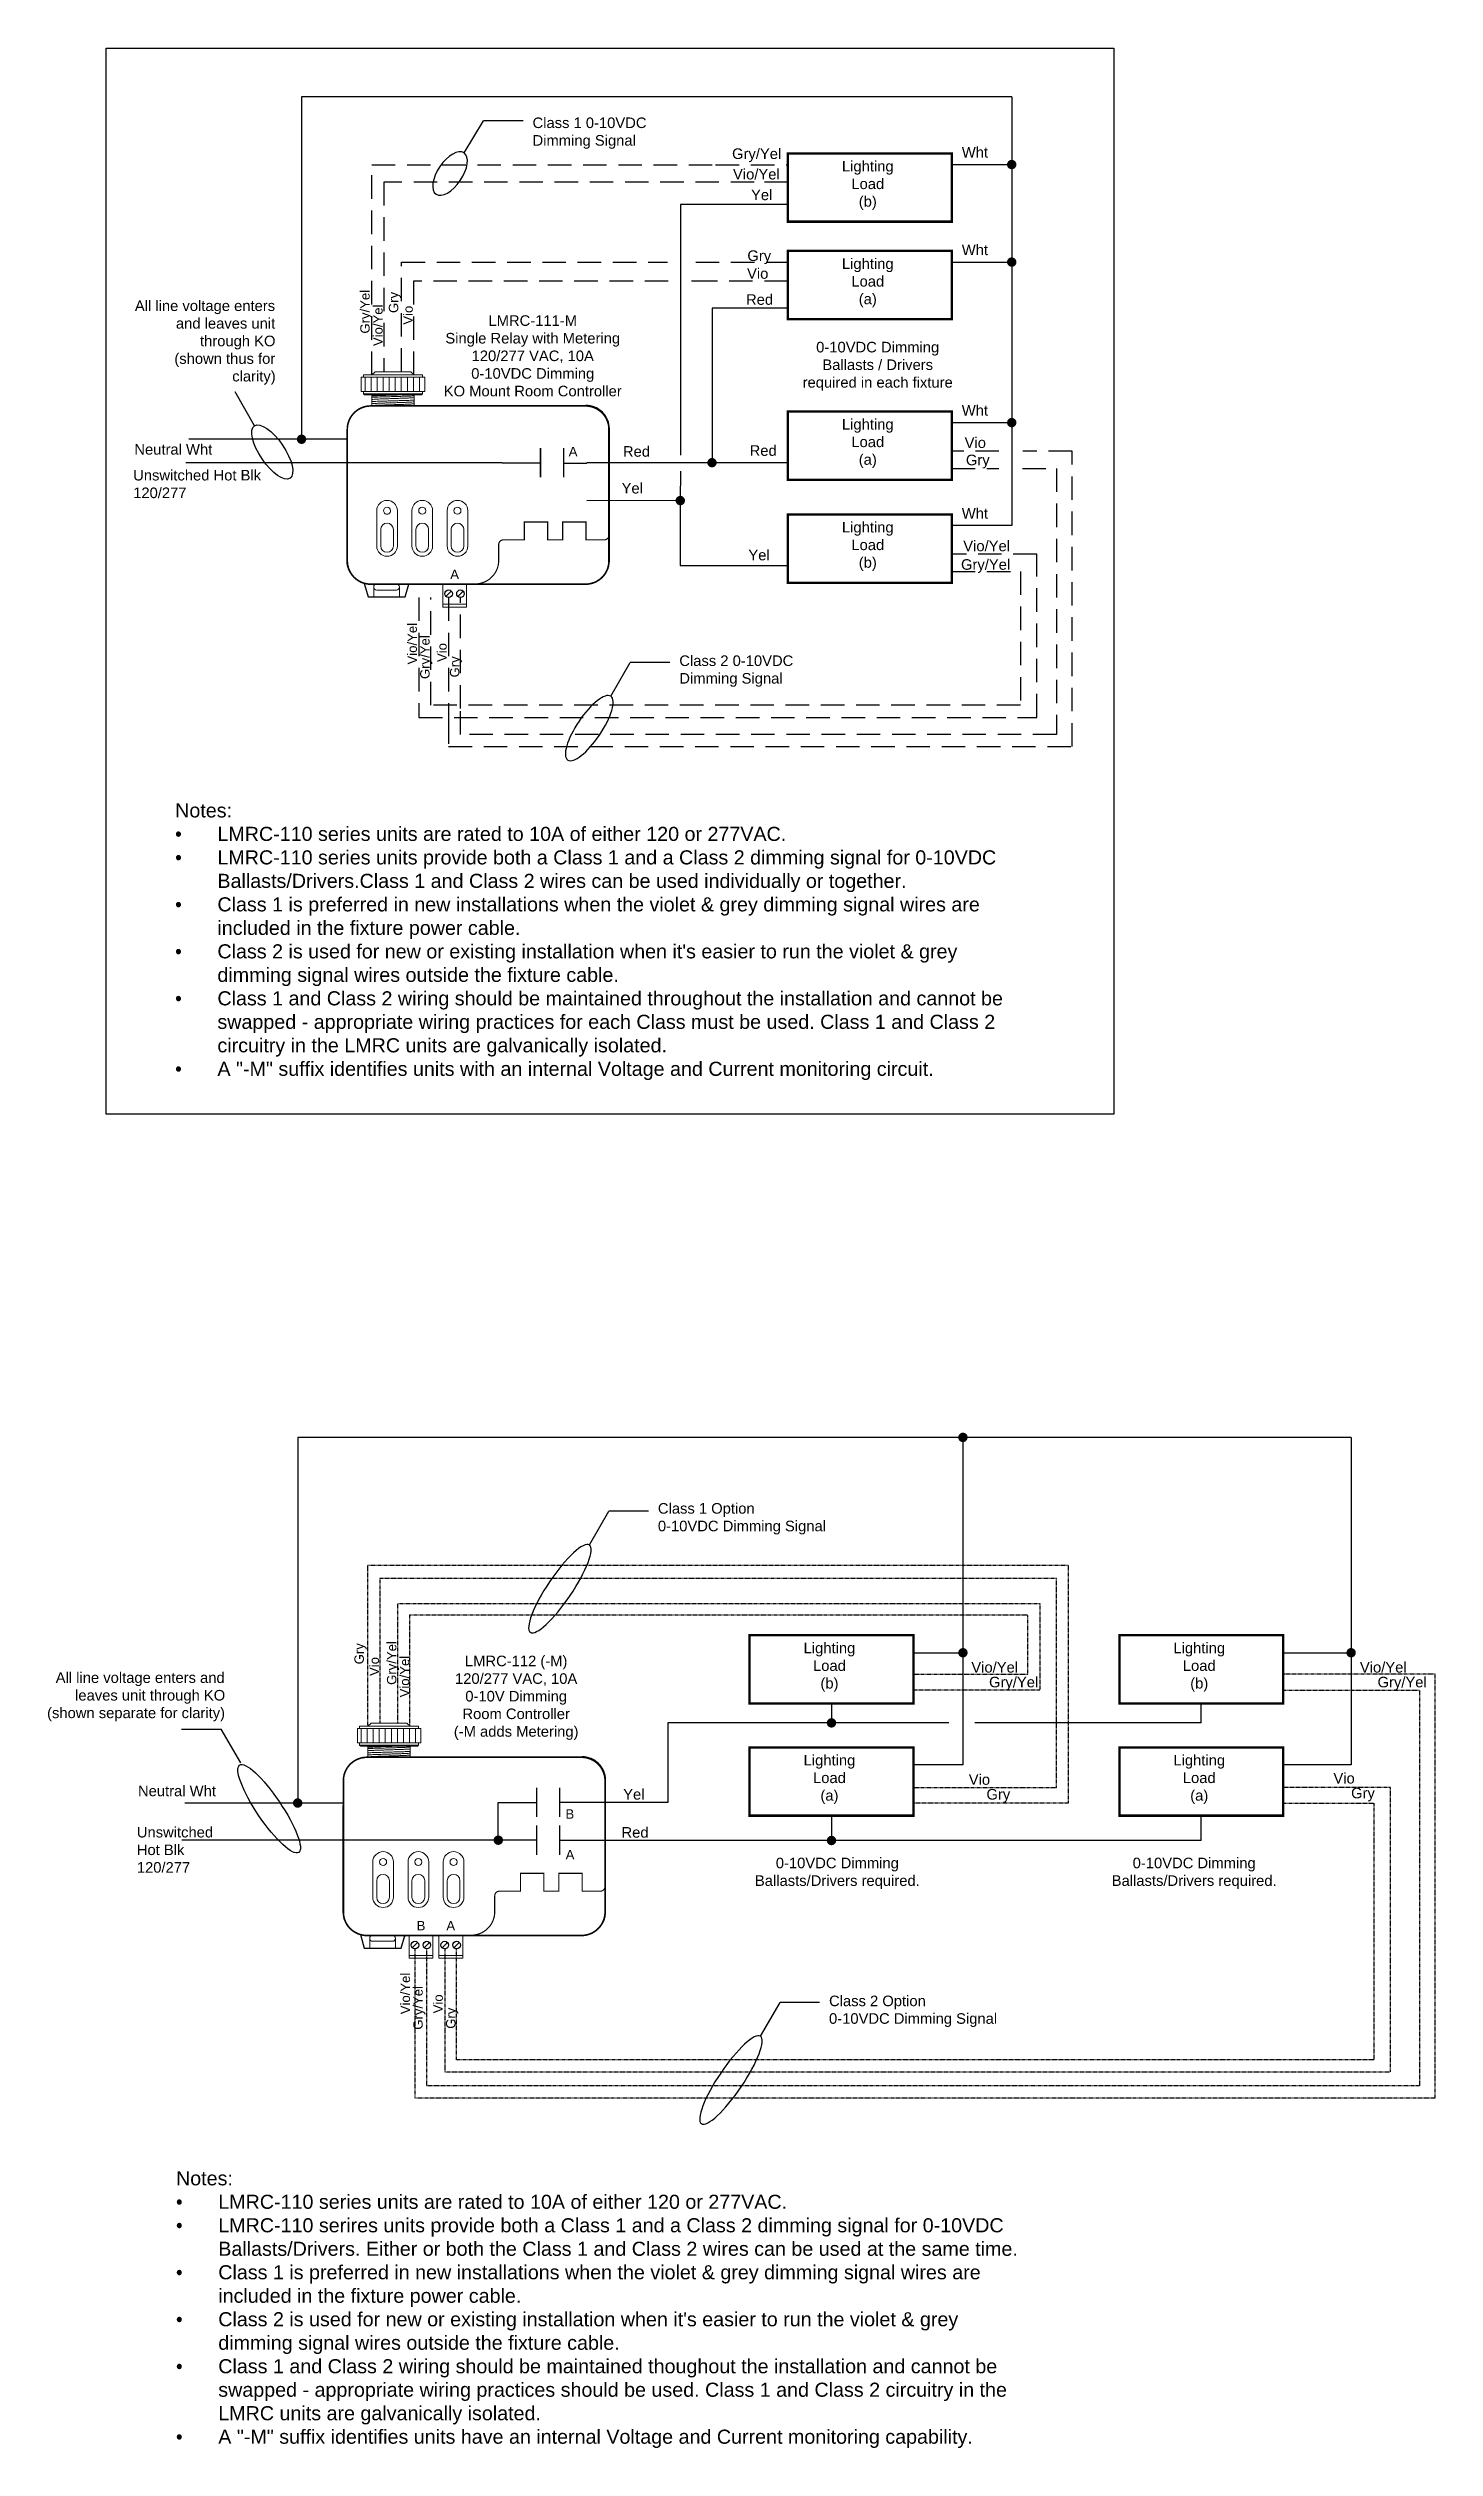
# Model space of a CAD drawing. Header units: inches. Extents: x 59 to 3361, y -1026 to 1732.
# Drawn here: x 2825 to 3121, y 820 to 1331 of the extents above; entities that cross this region are included whole.
import ezdxf

# ---------------------------------------------------------------- set-up
doc = ezdxf.new("R2010")
doc.units = ezdxf.units.IN
doc.header["$MEASUREMENT"] = 0
doc.linetypes.add('HIDDEN', pattern=[0.375, 0.25, -0.125])
doc.linetypes.add('HIDDEN2', pattern=[0.1875, 0.125, -0.0625])
doc.layers.add('WS_LineVoltage', color=1, linetype='Continuous')
doc.layers.add('WS_LowVoltage', color=6, linetype='Continuous')
doc.styles.add('ARIAL', font='arial.ttf')

msp = doc.modelspace()

# ---------------------------------------------------------------- texts
at = {"style": 'ARIAL'}
for s, insert, char_height, width, attachment_point in [('Class 1 0-10VDC\\PDimming Signal', (2928.57, 1316.57), 2.2491, 35.8118, 1), ('Lighting Load\\P(b)', (2999.95, 1307.33), 2.25, 12.1071, 2), ('Lighting Load\\P(a)', (2999.95, 1286.57), 2.25, 12.1071, 2), ('\\pi0.43983;All line voltage enters \\P\\pi9.1846;and leaves unit \\P\\pi14.312;through KO\\P\\pi8.8517;(shown thus for \\P\\pi21.17;clarity)', (2843.45, 1277.62), 2.2491, 30.1844, 1), ('0-10VDC Dimming\\PBallasts / Drivers required in each fixture', (3002.06, 1268.81), 2.25, 34.3763, 2), ('Lighting Load\\P(a)', (2999.95, 1252.39), 2.25, 12.1071, 2), ('Lighting Load\\P(b)', (2999.95, 1230.47), 2.25, 12.1071, 2), ('Class 2 0-10VDC\\PDimming Signal', (2959.82, 1202.05), 2.2491, 35.8118, 1), ('Notes:\\P\\pi-9,l9,t9;{\\fSymbol|b0|i0|c2|p18;·^I}LMRC-110 series units are rated to 10A of either 120 or 277VAC.\\P{\\fSymbol|b0|i0|c2|p18;·^I}LMRC-110 series units provide both a Class 1 and a Class 2 dimming signal for 0-10VDC Ballasts/Drivers.Class 1 and Class 2 wires can be used individually or together.\\P{\\fSymbol|b0|i0|c2|p18;·^I}Class 1 is preferred in new installations when the violet & grey dimming signal wires are included in the fixture power cable.\\P{\\fSymbol|b0|i0|c2|p18;·^I}Class 2 is used for new or existing installation when it\'s easier to run the violet & grey dimming signal wires outside the fixture cable.\\P{\\fSymbol|b0|i0|c2|p18;·^I}Class 1 and Class 2 wiring should be maintained throughout the installation and cannot be swapped - appropriate wiring practices for each Class must be used. Class 1 and Class 2 circuitry in the LMRC units are galvanically isolated.\\P{\\fSymbol|b0|i0|c2|p18;·^I}A "-M" suffix identifies units with an internal Voltage and Current monitoring circuit.', (2852.47, 1170.56), 3, 179.9531, 1), ('Class 1 Option\\P0-10VDC Dimming Signal', (2955.26, 1021.59), 2.2491, 35.8118, 1), ('Lighting Load\\P(b)', (2991.79, 991.87), 2.25, 12.1071, 2), ('Lighting Load\\P(b)', (3070.53, 991.87), 2.25, 12.1071, 2), ('LMRC-112 (-M)\\P120/277 VAC, 10A\\P0-10V Dimming\\PRoom Controller\\P(-M adds Metering)', (2925.08, 989.11), 2.25, 40.9705, 2), ('\\pi2.2648;All line voltage enters and \\P\\pi6.3979;leaves unit through KO \\P\\pi0.42997;(shown separate for clarity)', (2824.77, 985.56), 2.2491, 38.0188, 1), ('Lighting Load\\P(a)', (2991.79, 967.99), 2.25, 12.1071, 2), ('Lighting Load\\P(a)', (3070.53, 967.99), 2.25, 12.1071, 2), ('0-10VDC Dimming\\PBallasts/Drivers required.', (2993.47, 946.1), 2.25, 40.9705, 2), ('0-10VDC Dimming\\PBallasts/Drivers required.', (3069.45, 946.1), 2.25, 40.9705, 2), ('Class 2 Option\\P0-10VDC Dimming Signal', (2991.7, 916.74), 2.2491, 36.1497, 1), ('Notes:\\P\\pi-9,l9,t9;{\\fSymbol|b0|i0|c2|p18;·^I}LMRC-110 series units are rated to 10A of either 120 or 277VAC.\\P{\\fSymbol|b0|i0|c2|p18;·^I}LMRC-110 serires units provide both a Class 1 and a Class 2 dimming signal for 0-10VDC Ballasts/Drivers. Either or both the Class 1 and Class 2 wires can be used at the same time.\\P{\\fSymbol|b0|i0|c2|p18;·^I}Class 1 is preferred in new installations when the violet & grey dimming signal wires are included in the fixture power cable.\\P{\\fSymbol|b0|i0|c2|p18;·^I}Class 2 is used for new or existing installation when it\'s easier to run the violet & grey dimming signal wires outside the fixture cable.\\P{\\fSymbol|b0|i0|c2|p18;·^I}Class 1 and Class 2 wiring should be maintained thoughout the installation and cannot be swapped - appropriate wiring practices should be used. Class 1 and Class 2 circuitry in the LMRC units are galvanically isolated.\\P{\\fSymbol|b0|i0|c2|p18;·^I}A "-M" suffix identifies units have an internal Voltage and Current monitoring capability.', (2852.65, 879.35), 3, 179.9531, 1)]:
    msp.add_mtext(s, dxfattribs=dict(at, insert=insert, char_height=char_height, width=width, attachment_point=attachment_point))
at = {"linetype": 'Continuous', "style": 'ARIAL'}
for s, insert, char_height, width, attachment_point in [('Gry/Yel', (2971.05, 1308.52), 2.249, 5.0561, 4), ('Wht', (3019.97, 1309.14), 2.249, 4.3427, 4), ('Vio/Yel', (2971.25, 1304.49), 2.249, 4.4471, 4), ('Yel', (2975.09, 1300.09), 2.249, 4.3427, 4), ('Gry', (2974.31, 1286.81), 2.249, 5.0561, 4), ('Wht', (3019.97, 1288.38), 2.249, 4.3427, 4), ('Vio', (2974.24, 1283.34), 2.249, 4.4471, 4), ('Red', (2974.03, 1277.8), 2.249, 5.5593, 4), ('Wht', (3019.97, 1254.2), 2.249, 4.3427, 4), ('Neutral Wht', (2843.78, 1245.9), 2.2491, 37.2941, 4), ('Red', (2947.82, 1245.46), 2.249, 5.5593, 4), ('Red', (2974.8, 1245.65), 2.249, 5.5593, 4), ('Vio', (3020.57, 1247.33), 2.249, 4.4471, 4), ('Unswitched Hot Blk 120/277', (2843.53, 1238.53), 2.2491, 34.2591, 4), ('Gry', (3020.84, 1243.32), 2.249, 5.0561, 4), ('Yel', (2947.53, 1237.64), 2.249, 4.3427, 4), ('Wht', (3019.97, 1232.28), 2.249, 4.3427, 4), ('Vio/Yel', (3020.28, 1225.34), 2.249, 4.4471, 4), ('Yel', (2974.52, 1223.41), 2.249, 4.3427, 4), ('Gry/Yel', (3019.8, 1221.07), 2.249, 5.0561, 4), ('Vio/Yel', (3022, 986.62), 2.249, 4.4471, 4), ('Vio/Yel', (3104.74, 986.62), 2.249, 4.4471, 4), ('Gry/Yel', (3025.77, 983.15), 2.249, 5.0561, 4), ('Gry/Yel', (3108.5, 983.15), 2.249, 5.0561, 4), ('Neutral Wht', (2844.56, 960.3), 2.2491, 37.2941, 4), ('Yel', (2947.87, 959.58), 2.249, 4.3427, 4), ('Vio', (3021.45, 962.73), 2.249, 4.4471, 4), ('Gry', (3025.22, 959.26), 2.249, 5.0561, 4), ('Vio', (3099.1, 963), 2.249, 4.4471, 4), ('Gry', (3102.86, 959.53), 2.249, 5.0561, 4), ('B', (2936.51, 955.41), 2, 4.4943, 5), ('Unswitched\\PHot Blk\\P120/277', (2844.31, 947.77), 2.249, 27.7077, 4), ('Red', (2947.51, 951.48), 2.249, 5.5593, 4), ('A', (2936.55, 946.76), 2, 4.4943, 5), ('B', (2904.82, 931.63), 2, 4.4943, 5), ('A', (2911.15, 931.63), 2, 4.4943, 5)]:
    msp.add_mtext(s, dxfattribs=dict(at, insert=insert, char_height=char_height, width=width, attachment_point=attachment_point))
at = {"linetype": 'Continuous', "char_height": 1.999, "rotation": 90, "style": 'ARIAL'}
for s, insert, width, attachment_point in [('Gry/Yel', (2893.19, 1279.87), 4.4943, 6), ('Gry', (2899.27, 1279.44), 4.4943, 6), ('Vio/Yel', (2895.66, 1276.75), 3.9529, 6), ('Vio', (2902.07, 1276.5), 3.9529, 6), ('Vio/Yel', (2902.96, 1200.12), 3.9529, 4), ('Gry/Yel', (2905.95, 1197.03), 9.135, 4), ('Vio', (2909.3, 1200.65), 51.3211, 4), ('Gry', (2912.28, 1197.36), 51.3211, 4), ('Gry', (2891.95, 991.77), 4.4943, 6), ('Gry/Yel', (2898.87, 992.2), 4.4943, 6), ('Vio', (2894.88, 988.82), 3.9529, 6), ('Vio/Yel', (2901.34, 989.08), 3.9529, 6), ('Vio/Yel', (2901.49, 912.77), 3.9529, 4), ('Gry/Yel', (2904.48, 909.48), 9.135, 4), ('Vio', (2908.47, 912.97), 51.3211, 4), ('Gry', (2911.46, 909.68), 51.3211, 4)]:
    msp.add_mtext(s, dxfattribs=dict(at, insert=insert, width=width, attachment_point=attachment_point))

# ---------------------------------------------------------------- blocks, each defined once
blk = doc.blocks.new('*U227')
at = {"color": 7, "linetype": 'Continuous', "lineweight": 15}
for p, q in [((3.15, 48.91), (3.15, 45.91)), ((3.15, 48.91), (3.15, 45.91)), ((3.15, 48.91), (3.26, 48.91)), ((3.15, 48.91), (3.15, 48.91)), ((3.26, 48.91), (3.51, 48.91)), ((3.51, 48.91), (3.54, 48.91)), ((3.54, 48.91), (3.97, 48.91)), ((3.61, 49.41), (3.61, 48.91)), ((16.19, 49.41), (3.61, 49.41)), ((3.97, 45.91), (3.97, 48.91)), ((3.97, 48.91), (4.39, 48.91)), ((4.39, 48.91), (4.44, 48.91)), ((4.44, 48.91), (4.55, 48.91)), ((4.55, 48.91), (5.25, 48.91)), ((5.25, 45.91), (5.25, 48.91)), ((5.25, 48.91), (5.74, 48.91)), ((6.1, 50.04), (5.4, 49.41)), ((5.74, 48.91), (5.86, 48.91)), ((5.86, 48.91), (6.08, 48.91)), ((6.08, 48.91), (6.99, 48.91)), ((6.15, 50.08), (6.1, 50.04)), ((6.15, 50.08), (13.65, 50.08)), ((6.53, 45.91), (6.53, 48.91)), ((6.99, 48.91), (7.49, 48.91)), ((7.49, 48.91), (7.64, 48.91)), ((7.64, 48.91), (7.99, 48.91)), ((7.82, 45.91), (7.82, 48.91)), ((7.99, 48.91), (9.01, 48.91)), ((9.01, 48.91), (9.48, 48.91)), ((9.1, 45.91), (9.1, 48.91)), ((9.48, 48.91), (9.64, 48.91)), ((9.64, 48.91), (10.08, 48.91)), ((10.08, 48.91), (11.13, 48.91)), ((10.39, 45.91), (10.39, 48.91)), ((11.13, 48.91), (11.51, 48.91)), ((11.51, 48.91), (11.66, 48.91)), ((11.66, 48.91), (12.16, 48.91)), ((11.67, 45.91), (11.67, 48.91)), ((12.16, 48.91), (13.12, 48.91)), ((12.96, 45.91), (12.96, 48.91)), ((13.12, 48.91), (13.38, 48.91)), ((13.38, 48.91), (13.52, 48.91)), ((13.52, 48.91), (14.01, 48.91)), ((13.7, 50.04), (13.65, 50.08)), ((14.4, 49.41), (13.7, 50.04)), ((14.01, 48.91), (14.79, 48.91)), ((14.24, 48.91), (15.46, 48.91)), ((14.24, 45.91), (14.24, 48.91)), ((15.46, 48.91), (15.99, 48.91)), ((15.53, 45.91), (15.53, 48.91)), ((15.99, 48.91), (16.04, 48.91)), ((16.04, 48.91), (16.37, 48.91)), ((16.19, 48.91), (16.19, 49.41)), ((16.37, 48.91), (16.59, 48.91)), ((16.59, 48.91), (16.6, 48.91)), ((16.6, 48.91), (16.65, 48.91)), ((16.65, 45.91), (16.65, 48.91)), ((3.15, 45.91), (3.26, 45.91)), ((3.15, 45.91), (3.15, 45.91)), ((3.51, 45.91), (3.26, 45.91)), ((3.54, 45.91), (3.51, 45.91)), ((3.54, 45.91), (3.97, 45.91)), ((3.61, 45.91), (3.61, 45.41)), ((3.61, 45.41), (3.86, 45.16)), ((3.61, 45.41), (16.19, 45.41)), ((15.94, 45.16), (3.86, 45.16)), ((4.39, 45.91), (3.97, 45.91)), ((4.44, 45.91), (4.39, 45.91)), ((4.55, 45.91), (4.44, 45.91)), ((4.55, 45.91), (5.25, 45.91)), ((5.74, 45.91), (5.25, 45.91)), ((5.4, 45.16), (5.4, 44.92)), ((5.4, 44.65), (5.4, 44.54)), ((5.4, 44.2), (5.4, 44.01)), ((5.4, 43.75), (5.4, 43.63)), ((5.4, 43.29), (5.4, 43.11)), ((5.4, 43.11), (5.4, 43.04)), ((5.4, 42.82), (5.4, 43.04)), ((5.4, 42.81), (5.4, 42.82)), ((5.86, 45.91), (5.74, 45.91)), ((6.08, 45.91), (5.86, 45.91)), ((6.08, 45.91), (6.99, 45.91)), ((7.49, 45.91), (6.99, 45.91)), ((7.64, 45.91), (7.49, 45.91)), ((7.99, 45.91), (7.64, 45.91)), ((7.99, 45.91), (9.01, 45.91)), ((9.48, 45.91), (9.01, 45.91)), ((9.64, 45.91), (9.48, 45.91)), ((10.08, 45.91), (9.64, 45.91)), ((10.08, 45.91), (11.13, 45.91)), ((11.51, 45.91), (11.13, 45.91)), ((11.66, 45.91), (11.51, 45.91)), ((12.16, 45.91), (11.66, 45.91)), ((12.16, 45.91), (13.12, 45.91)), ((13.38, 45.91), (13.12, 45.91)), ((13.52, 45.91), (13.38, 45.91)), ((14.01, 45.91), (13.52, 45.91)), ((14.01, 45.91), (14.79, 45.91)), ((14.4, 44.84), (14.4, 44.96)), ((14.4, 44.4), (14.4, 44.58)), ((14.4, 43.94), (14.4, 44.05)), ((14.4, 43.49), (14.4, 43.68)), ((14.4, 43.4), (14.4, 43.49)), ((14.4, 43.4), (14.4, 42.82)), ((14.93, 45.91), (14.79, 45.91)), ((15.01, 45.91), (14.93, 45.91)), ((15.46, 45.91), (15.01, 45.91)), ((15.46, 45.91), (15.99, 45.91)), ((15.94, 45.16), (16.19, 45.41)), ((16.04, 45.91), (15.99, 45.91)), ((16.37, 45.91), (16.04, 45.91)), ((16.19, 45.41), (16.19, 45.91)), ((16.37, 45.91), (16.59, 45.91)), ((16.6, 45.91), (16.59, 45.91)), ((16.65, 45.91), (16.6, 45.91)), ((28.04, 42.91), (17.82, 42.91)), ((17.82, 42.91), (28.04, 42.91)), ((55.99, 21.43), (55.99, 37.91)), ((55.99, 21.43), (55.99, 37.91)), ((0.09, 23.91), (0.09, 35.16)), ((0.09, 23.91), (0.09, 35.16)), ((0.09, 23.91), (0.09, 9.91)), ((0.09, 23.91), (0.09, 9.91)), ((6.44, 20.51), (6.44, 13.01)), ((10.84, 13.01), (10.84, 20.51)), ((13.94, 20.51), (13.94, 13.01)), ((18.34, 13.01), (18.34, 20.51)), ((21.44, 20.51), (21.44, 13.01)), ((25.84, 13.01), (25.84, 20.51)), ((55.98, 21.43), (55.99, 21.43)), ((55.99, 21.43), (55.99, 9.91)), ((7.29, 13.01), (7.29, 16.51)), ((9.99, 16.51), (9.99, 13.01)), ((14.79, 13.01), (14.79, 16.51)), ((17.49, 16.51), (17.49, 13.01)), ((22.29, 13.01), (22.29, 16.51)), ((24.99, 16.51), (24.99, 13.01)), ((36.38, 14.3), (33.15, 14.3)), ((3.86, 4.82), (4.4, 2.89)), ((3.86, 4.82), (4.4, 2.89)), ((5.54, 2.16), (5.36, 2.16)), ((5.54, 2.16), (11.54, 2.16)), ((5.79, 2.16), (5.79, 4.31)), ((6.44, 4.92), (10.64, 4.92)), ((6.44, 3.62), (10.64, 3.62)), ((11.29, 4.31), (11.29, 2.16)), ((11.72, 2.16), (11.54, 2.16)), ((14.16, 4.91), (28.04, 4.91)), ((20.49, 4.91), (25.57, 4.91)), ((20.49, 4.91), (20.49, 4.79)), ((20.49, 0.75), (20.49, 4.86)), ((20.49, 4.79), (20.49, 4.7)), ((20.49, 3.06), (20.49, 2.91)), ((20.49, 0.75), (20.49, 0.6)), ((20.49, 0.6), (25.57, 0.6)), ((20.49, 0.6), (20.49, 0)), ((25.57, 0), (20.49, 0)), ((25.57, 4.79), (25.57, 4.91)), ((25.57, 0.75), (25.57, 4.86)), ((25.57, 4.7), (25.57, 4.79)), ((25.57, 2.91), (25.57, 3.06)), ((25.57, 0.6), (25.57, 0.75)), ((25.57, 0), (25.57, 0.6)), ((26.34, 4.91), (28.04, 4.91)), ((28.04, 4.92), (28.04, 4.91)), ((50.99, 4.91), (28.04, 4.91))]:
    blk.add_line(p, q, dxfattribs=at)
for p, q in [((55.99, 9.92), (55.99, 37.92)), ((33.16, 30.73), (41.27, 30.73)), ((41.27, 33.83), (41.27, 27.62)), ((41.28, 33.83), (41.28, 27.62)), ((46.22, 33.83), (46.22, 27.62)), ((46.22, 33.83), (46.22, 27.62)), ((46.22, 30.66), (51.15, 30.66)), ((3.86, 4.82), (4.61, 2.16)), ((4.61, 2.16), (12.5, 2.16)), ((5.08, 4.92), (27.41, 4.92)), ((12.5, 2.16), (13.26, 4.84)), ((21.17, 2.26), (22.32, 3.4)), ((23.7, 2.26), (24.84, 3.4))]:
    blk.add_line(p, q)
for points, const_width in [([(32.52, 42.81), (50.89, 42.81, -0.414214), (55.89, 37.81), (55.89, 9.86, -0.414214), (50.89, 4.86), (5.17, 4.86, -0.414214), (0.17, 9.86), (0.17, 37.81, -0.414214), (5.17, 42.81), (32.52, 42.81)], 0.343), ([(27.41, 4.92, 0.414214), (32.41, 9.92), (32.41, 13.3, -0.414214), (33.41, 14.3), (37.88, 14.3), (37.88, 18.09), (42.84, 18.09), (42.84, 14.3), (46.05, 14.3), (46.05, 18.09), (51.01, 18.09), (51.01, 14.3), (51.96, 14.3), (51.96, 14.3), (51.96, 14.3), (51.96, 14.3), (54.89, 14.3, 0.414214), (55.89, 15.3), (55.89, 18.28)], 0.25)]:
    blk.add_lwpolyline(points, format="xyb", dxfattribs=dict(const_width=const_width))
for centre in [(21.74, 2.83), (24.27, 2.83)]:
    blk.add_circle(centre, 0.807)
for centre, radius, start, end in [((6.31, 65.12), 22.32, 267.6512, 269.9793), ((8.64, 20.51), 2.2, 0, 180), ((8.64, 20.51), 0.749, 0.2642, 180.2642), ((8.64, 20.51), 0.749, 180.2642, 0.2642), ((16.14, 20.51), 2.2, 0, 180), ((16.13, 20.51), 0.749, 0, 180), ((16.13, 20.51), 0.749, 180, 0), ((23.64, 20.51), 2.2, 0, 180), ((23.63, 20.51), 0.749, 0, 180), ((23.63, 20.51), 0.749, 180, 0), ((8.64, 16.51), 1.35, 0, 180), ((16.14, 16.51), 1.35, 0, 180), ((23.64, 16.51), 1.35, 0, 180), ((8.64, 13.01), 2.2, 180, 0), ((8.64, 13.01), 1.35, 180, 0), ((16.14, 13.01), 2.2, 180, 0), ((16.14, 13.01), 1.35, 180, 0), ((23.64, 13.01), 2.2, 180, 0), ((23.64, 13.01), 1.35, 180, 0), ((6.44, 4.27), 0.65, 90, 180), ((6.44, 4.27), 0.65, 180, 270), ((10.64, 4.27), 0.65, 0, 90), ((10.64, 4.27), 0.65, 270, 0)]:
    blk.add_arc(centre, radius, start, end, dxfattribs=at)
for centre, start, end in [((50.99, 37.92), 359.9948, 90), ((5.08, 9.92), 179.9948, 270), ((50.99, 9.92), 270, 359.9948)]:
    blk.add_arc(centre, 5, start, end)
blk.add_ellipse((9.9, 42.83), major_axis=(5.15, 0), ratio=0.009913, start_param=3.940196, end_param=5.775428, dxfattribs=at)
for points, knots in [([(5.4, 45.1), (5.52, 45.11), (5.69, 45.13), (6.08, 45.15), (6.19, 45.16)], [0, 0, 0, 0, 0.701998, 1, 1, 1, 1]), ([(11.45, 45.16), (11.33, 45.15), (10.85, 45.14), (9.89, 45.11), (8.69, 45.07), (7.56, 45.03), (6.58, 44.99), (5.79, 44.96), (5.53, 44.93), (5.4, 44.92)], [0, 0, 0, 0, 0.048942, 0.204943, 0.360944, 0.515709, 0.672354, 0.835119, 1, 1, 1, 1]), ([(14.4, 44.96), (14.14, 44.94), (13.62, 44.92), (12.5, 44.88), (11.25, 44.84), (9.9, 44.8), (8.55, 44.77), (7.3, 44.73), (6.18, 44.69), (5.66, 44.67), (5.4, 44.65)], [0, 0, 0, 0, 0.130061, 0.25404, 0.376531, 0.5, 0.623469, 0.74596, 0.869939, 1, 1, 1, 1]), ([(5.4, 44.92), (5.4, 44.89), (5.4, 44.85), (5.4, 44.75), (5.4, 44.69), (5.4, 44.65)], [0, 0, 0, 0, 0.431166, 0.715358, 1, 1, 1, 1]), ([(5.4, 44.2), (5.53, 44.21), (5.79, 44.24), (6.58, 44.27), (7.56, 44.31), (8.69, 44.35), (9.9, 44.39), (11.11, 44.43), (12.24, 44.46), (13.22, 44.5), (14, 44.54), (14.27, 44.57), (14.4, 44.58)], [0, 0, 0, 0, 0.1036915, 0.2060517, 0.304564, 0.4018933, 0.5, 0.5981067, 0.695436, 0.7939483, 0.8963085, 1, 1, 1, 1]), ([(5.4, 44.54), (5.4, 44.51), (5.4, 44.42), (5.4, 44.3), (5.4, 44.23), (5.4, 44.2)], [0, 0, 0, 0, 0.219506, 0.609202, 1, 1, 1, 1]), ([(14.4, 44.05), (14.14, 44.04), (13.62, 44.01), (12.5, 43.97), (11.25, 43.94), (9.9, 43.9), (8.55, 43.86), (7.3, 43.83), (6.18, 43.79), (5.66, 43.76), (5.4, 43.75)], [0, 0, 0, 0, 0.130061, 0.25404, 0.376531, 0.5, 0.623469, 0.74596, 0.869939, 1, 1, 1, 1]), ([(5.4, 44.01), (5.4, 43.98), (5.4, 43.94), (5.4, 43.85), (5.4, 43.78), (5.4, 43.75)], [0, 0, 0, 0, 0.431166, 0.715358, 1, 1, 1, 1]), ([(5.4, 43.29), (5.53, 43.3), (5.79, 43.33), (6.58, 43.37), (7.56, 43.41), (8.69, 43.45), (9.9, 43.48), (11.11, 43.52), (12.24, 43.56), (13.22, 43.6), (14, 43.64), (14.27, 43.66), (14.4, 43.68)], [0, 0, 0, 0, 0.1036915, 0.2060517, 0.304564, 0.4018933, 0.5, 0.5981067, 0.695436, 0.7939483, 0.8963085, 1, 1, 1, 1]), ([(5.4, 43.63), (5.4, 43.6), (5.4, 43.52), (5.4, 43.39), (5.4, 43.33), (5.4, 43.29)], [0, 0, 0, 0, 0.219506, 0.609202, 1, 1, 1, 1]), ([(5.4, 42.89), (5.53, 42.9), (5.79, 42.93), (6.58, 42.97), (7.56, 43), (8.69, 43.04), (9.9, 43.08), (11.11, 43.12), (12.24, 43.15), (13.22, 43.19), (14, 43.23), (14.27, 43.26), (14.4, 43.27)], [0, 0, 0, 0, 0.1036915, 0.2060517, 0.304564, 0.4018933, 0.5, 0.5981067, 0.695436, 0.7939483, 0.8963085, 1, 1, 1, 1]), ([(14.4, 44.96), (14.4, 44.99), (14.4, 45.06), (14.4, 45.12), (14.4, 45.16)], [0, 0, 0, 0, 0.409741, 1, 1, 1, 1]), ([(14.4, 44.58), (14.4, 44.61), (14.4, 44.65), (14.4, 44.75), (14.4, 44.81), (14.4, 44.84)], [0, 0, 0, 0, 0.466804, 0.700064, 1, 1, 1, 1]), ([(14.4, 44.05), (14.4, 44.08), (14.4, 44.17), (14.4, 44.29), (14.4, 44.36), (14.4, 44.4)], [0, 0, 0, 0, 0.213079, 0.605976, 1, 1, 1, 1]), ([(14.4, 43.68), (14.4, 43.7), (14.4, 43.75), (14.4, 43.84), (14.4, 43.9), (14.4, 43.94)], [0, 0, 0, 0, 0.466804, 0.700064, 1, 1, 1, 1]), ([(0.09, 9.91), (0.1, 9.59), (0.14, 8.93), (0.44, 7.99), (0.9, 7.12), (1.53, 6.35), (2.29, 5.73), (2.98, 5.35), (3.41, 5.2), (3.53, 5.16)], [0, 0, 0, 0, 0.156437, 0.312867, 0.469297, 0.625729, 0.782162, 0.93859, 1, 1, 1, 1]), ([(0.09, 9.91), (0.1, 9.6), (0.14, 8.96), (0.42, 8.02), (0.89, 7.13), (1.53, 6.34), (2.32, 5.71), (3.02, 5.34), (3.43, 5.2), (3.53, 5.16)], [0, 0, 0, 0, 0.149474, 0.30496, 0.465206, 0.627678, 0.789865, 0.949286, 1, 1, 1, 1]), ([(3.86, 4.82), (3.84, 4.87), (3.8, 4.98), (3.68, 5.1), (3.58, 5.14), (3.53, 5.16)], [0, 0, 0, 0, 0.343054, 0.686118, 1, 1, 1, 1]), ([(55.99, 9.91), (55.97, 9.59), (55.93, 8.93), (55.63, 7.99), (55.17, 7.12), (54.54, 6.35), (53.78, 5.73), (52.91, 5.27), (51.97, 4.97), (51.31, 4.93), (50.99, 4.91)], [0, 0, 0, 0, 0.125004, 0.250002, 0.375, 0.5, 0.625, 0.749997, 0.874991, 1, 1, 1, 1])]:
    blk.add_open_spline(points, degree=3, knots=knots, dxfattribs=at)
at = {"insert": (39.66, 62.11), "char_height": 2.25, "width": 42.0489, "attachment_point": 2, "style": 'ARIAL'}
blk.add_mtext('LMRC-111-M\\PSingle Relay with Metering\\P120/277 VAC, 10A\\P0-10VDC Dimming^JKO Mount Room Controller', dxfattribs=at)
at = {"linetype": 'Continuous', "char_height": 2, "width": 4.4943, "attachment_point": 5, "style": 'ARIAL'}
for insert in [(48.25, 33.1), (23.03, 6.95)]:
    blk.add_mtext('A', dxfattribs=dict(at, insert=insert))

# ---------------------------------------------------------------- linework, layer by layer
for p, q in [((3030.6, 1320.94), (2879.38, 1320.94)), ((2879.38, 1320.94), (2879.38, 1248.07)), ((2926.57, 1315.86), (2918.14, 1315.86)), ((3017.82, 1294.39), (3017.82, 1308.92)), ((3017.82, 1306.55), (3021.31, 1306.55)), ((3019.57, 1306.55), (3030.6, 1306.55)), ((3017.82, 1273.63), (3017.82, 1288.16)), ((3017.82, 1285.79), (3030.6, 1285.79)), ((3017.82, 1285.79), (3021.31, 1285.79)), ((3017.82, 1239.45), (3017.82, 1253.98)), ((3017.82, 1251.61), (3030.6, 1251.61)), ((3017.82, 1246.71), (3017.82, 1239.45)), ((3017.82, 1217.53), (3017.82, 1232.06)), ((3017.82, 1224.8), (3017.82, 1217.53)), ((2957.82, 1200.56), (2949.39, 1200.56)), ((3102.87, 1035.58), (2878.56, 1035.58)), ((2953.26, 1019.88), (2944.83, 1019.88)), ((2853.84, 973.49), (2862.27, 973.49)), ((2929.39, 960.99), (2929.39, 954.78)), ((2929.4, 960.99), (2929.4, 954.78)), ((2934.34, 960.99), (2934.34, 954.78)), ((2934.34, 960.99), (2934.34, 954.78)), ((2944.11, 934.6), (2944.11, 962.6)), ((2921.28, 957.88), (2929.39, 957.88)), ((2929.39, 952.93), (2929.39, 946.72)), ((2929.4, 952.93), (2929.4, 946.72)), ((2934.34, 952.93), (2934.34, 946.72)), ((2934.34, 952.93), (2934.34, 946.72)), ((2891.98, 929.5), (2892.73, 926.84)), ((2892.73, 926.84), (2900.62, 926.84)), ((2893.2, 929.6), (2915.52, 929.6)), ((2900.62, 926.84), (2901.38, 929.51)), ((2902.96, 926.94), (2904.1, 928.08)), ((2905.49, 926.94), (2906.63, 928.08)), ((2909.29, 926.94), (2910.43, 928.08)), ((2911.82, 926.94), (2912.96, 928.08)), ((2989.7, 915.29), (2981.26, 915.29))]:
    msp.add_line(p, q)
at = {"linetype": 'Continuous'}
for p, q in [((2913.98, 1309.03), (2918.14, 1315.86)), ((2869.37, 1250.95), (2865.22, 1258.15)), ((2945.23, 1193.36), (2949.39, 1200.56)), ((2940.67, 1012.68), (2944.83, 1019.88)), ((2866.43, 966.29), (2862.27, 973.49)), ((2977.11, 908.09), (2981.26, 915.29))]:
    msp.add_line(p, q, dxfattribs=at)
at = {"color": 7, "linetype": 'Continuous', "lineweight": 15}
for p, q in [((2944.92, 1233.79), (2944.93, 1233.79)), ((2891.27, 973.58), (2891.27, 970.58)), ((2891.27, 973.58), (2891.27, 970.58)), ((2891.27, 973.58), (2891.38, 973.58)), ((2891.27, 973.58), (2891.27, 973.58)), ((2891.38, 973.58), (2891.63, 973.58)), ((2891.63, 973.58), (2891.66, 973.58)), ((2891.66, 973.58), (2892.08, 973.58)), ((2891.73, 974.08), (2891.73, 973.58)), ((2904.31, 974.08), (2891.73, 974.08)), ((2892.08, 970.58), (2892.08, 973.58)), ((2892.08, 973.58), (2892.51, 973.58)), ((2892.51, 973.58), (2892.56, 973.58)), ((2892.56, 973.58), (2892.67, 973.58)), ((2892.67, 973.58), (2893.37, 973.58)), ((2893.37, 970.58), (2893.37, 973.58)), ((2893.37, 973.58), (2893.85, 973.58)), ((2894.22, 974.71), (2893.52, 974.08)), ((2893.85, 973.58), (2893.98, 973.58)), ((2893.98, 973.58), (2894.2, 973.58)), ((2894.2, 973.58), (2895.11, 973.58)), ((2894.27, 974.76), (2894.22, 974.71)), ((2894.27, 974.76), (2901.77, 974.76)), ((2894.65, 970.58), (2894.65, 973.58)), ((2895.11, 973.58), (2895.61, 973.58)), ((2895.61, 973.58), (2895.76, 973.58)), ((2895.76, 973.58), (2896.1, 973.58)), ((2895.94, 970.58), (2895.94, 973.58)), ((2896.1, 973.58), (2897.13, 973.58)), ((2897.13, 973.58), (2897.6, 973.58)), ((2897.22, 970.58), (2897.22, 973.58)), ((2897.6, 973.58), (2897.76, 973.58)), ((2897.76, 973.58), (2898.2, 973.58)), ((2898.2, 973.58), (2899.24, 973.58)), ((2898.51, 970.58), (2898.51, 973.58)), ((2899.24, 973.58), (2899.62, 973.58)), ((2899.62, 973.58), (2899.78, 973.58)), ((2899.78, 973.58), (2900.27, 973.58)), ((2899.79, 970.58), (2899.79, 973.58)), ((2900.27, 973.58), (2901.24, 973.58)), ((2901.08, 970.58), (2901.08, 973.58)), ((2901.24, 973.58), (2901.5, 973.58)), ((2901.5, 973.58), (2901.64, 973.58)), ((2901.64, 973.58), (2902.13, 973.58)), ((2901.82, 974.71), (2901.77, 974.76)), ((2902.52, 974.08), (2901.82, 974.71)), ((2902.13, 973.58), (2902.91, 973.58)), ((2902.36, 973.58), (2903.58, 973.58)), ((2902.36, 970.58), (2902.36, 973.58)), ((2903.58, 973.58), (2904.11, 973.58)), ((2903.65, 970.58), (2903.65, 973.58)), ((2904.11, 973.58), (2904.16, 973.58)), ((2904.16, 973.58), (2904.49, 973.58)), ((2904.31, 973.58), (2904.31, 974.08)), ((2904.49, 973.58), (2904.71, 973.58)), ((2904.71, 973.58), (2904.71, 973.58)), ((2904.71, 973.58), (2904.77, 973.58)), ((2904.77, 970.58), (2904.77, 973.58)), ((2891.27, 970.58), (2891.38, 970.58)), ((2891.27, 970.58), (2891.27, 970.58)), ((2891.63, 970.58), (2891.38, 970.58)), ((2891.66, 970.58), (2891.63, 970.58)), ((2891.66, 970.58), (2892.08, 970.58)), ((2891.73, 970.58), (2891.73, 970.08)), ((2891.73, 970.08), (2891.98, 969.83)), ((2891.73, 970.08), (2904.31, 970.08)), ((2904.06, 969.83), (2891.98, 969.83)), ((2892.51, 970.58), (2892.08, 970.58)), ((2892.56, 970.58), (2892.51, 970.58)), ((2892.67, 970.58), (2892.56, 970.58)), ((2892.67, 970.58), (2893.37, 970.58)), ((2893.85, 970.58), (2893.37, 970.58)), ((2893.52, 969.83), (2893.52, 969.59)), ((2893.52, 969.33), (2893.52, 969.22)), ((2893.52, 968.87), (2893.52, 968.69)), ((2893.52, 968.42), (2893.52, 968.31)), ((2893.52, 967.97), (2893.52, 967.78)), ((2893.52, 967.78), (2893.52, 967.72)), ((2893.52, 967.5), (2893.52, 967.72)), ((2893.52, 967.49), (2893.52, 967.5)), ((2893.98, 970.58), (2893.85, 970.58)), ((2894.2, 970.58), (2893.98, 970.58)), ((2894.2, 970.58), (2895.11, 970.58)), ((2895.61, 970.58), (2895.11, 970.58)), ((2895.76, 970.58), (2895.61, 970.58)), ((2896.1, 970.58), (2895.76, 970.58)), ((2896.1, 970.58), (2897.13, 970.58)), ((2897.6, 970.58), (2897.13, 970.58)), ((2897.76, 970.58), (2897.6, 970.58)), ((2898.2, 970.58), (2897.76, 970.58)), ((2898.2, 970.58), (2899.24, 970.58)), ((2899.62, 970.58), (2899.24, 970.58)), ((2899.78, 970.58), (2899.62, 970.58)), ((2900.27, 970.58), (2899.78, 970.58)), ((2900.27, 970.58), (2901.24, 970.58)), ((2901.5, 970.58), (2901.24, 970.58)), ((2901.64, 970.58), (2901.5, 970.58)), ((2902.13, 970.58), (2901.64, 970.58)), ((2902.13, 970.58), (2902.91, 970.58)), ((2902.52, 969.52), (2902.52, 969.63)), ((2902.52, 969.07), (2902.52, 969.26)), ((2902.52, 968.62), (2902.52, 968.73)), ((2902.52, 968.17), (2902.52, 968.35)), ((2902.52, 968.08), (2902.52, 968.17)), ((2902.52, 968.08), (2902.52, 967.5)), ((2903.05, 970.58), (2902.91, 970.58)), ((2903.13, 970.58), (2903.05, 970.58)), ((2903.58, 970.58), (2903.13, 970.58)), ((2903.58, 970.58), (2904.11, 970.58)), ((2904.06, 969.83), (2904.31, 970.08)), ((2904.16, 970.58), (2904.11, 970.58)), ((2904.49, 970.58), (2904.16, 970.58)), ((2904.31, 970.08), (2904.31, 970.58)), ((2904.49, 970.58), (2904.71, 970.58)), ((2904.71, 970.58), (2904.71, 970.58)), ((2904.77, 970.58), (2904.71, 970.58)), ((2916.15, 967.59), (2905.94, 967.59)), ((2905.94, 967.59), (2916.15, 967.59)), ((2944.1, 948.59), (2944.1, 962.59)), ((2944.1, 948.59), (2944.1, 962.59)), ((2888.2, 948.59), (2888.2, 957.18)), ((2888.2, 948.59), (2888.2, 957.18)), ((2888.2, 948.59), (2888.2, 934.59)), ((2888.2, 948.59), (2888.2, 934.59)), ((2944.1, 948.59), (2944.1, 948.59)), ((2944.1, 948.59), (2944.1, 934.59)), ((2894.55, 945.19), (2894.55, 937.69)), ((2895.4, 937.69), (2895.4, 941.19)), ((2898.1, 941.19), (2898.1, 937.69)), ((2898.96, 937.69), (2898.96, 945.19)), ((2902.05, 945.19), (2902.05, 937.69)), ((2902.9, 937.69), (2902.9, 941.19)), ((2905.6, 941.19), (2905.6, 937.69)), ((2906.46, 937.69), (2906.46, 945.19)), ((2909.55, 945.19), (2909.55, 937.69)), ((2910.4, 937.69), (2910.4, 941.19)), ((2913.1, 941.19), (2913.1, 937.69)), ((2913.96, 937.69), (2913.96, 945.19)), ((2924.5, 938.97), (2921.27, 938.97)), ((2891.98, 929.5), (2892.52, 927.57)), ((2891.98, 929.5), (2892.52, 927.57)), ((2893.65, 926.84), (2893.48, 926.84)), ((2893.65, 926.84), (2899.65, 926.84)), ((2893.9, 926.84), (2893.9, 928.99)), ((2894.55, 929.6), (2898.75, 929.6)), ((2894.55, 928.3), (2898.75, 928.3)), ((2899.4, 928.99), (2899.4, 926.84)), ((2899.84, 926.84), (2899.65, 926.84)), ((2901.78, 929.59), (2902.28, 929.59)), ((2902.28, 929.59), (2902.28, 929.47)), ((2902.28, 929.59), (2916.15, 929.59)), ((2902.28, 925.43), (2902.28, 929.54)), ((2902.28, 929.47), (2902.28, 929.37)), ((2902.28, 927.74), (2902.28, 927.59)), ((2902.28, 925.43), (2902.28, 925.28)), ((2902.28, 925.28), (2907.36, 925.28)), ((2902.28, 925.28), (2902.28, 924.68)), ((2907.36, 929.47), (2907.36, 929.59)), ((2907.36, 925.28), (2907.36, 929.54)), ((2907.36, 929.37), (2907.36, 929.47)), ((2907.36, 927.59), (2907.36, 927.74)), ((2907.36, 925.28), (2907.36, 925.43)), ((2907.36, 924.68), (2907.36, 925.28)), ((2908.61, 929.59), (2913.69, 929.59)), ((2908.61, 929.59), (2908.61, 929.47)), ((2908.61, 925.43), (2908.61, 929.54)), ((2908.61, 929.47), (2908.61, 929.37)), ((2908.61, 927.74), (2908.61, 927.59)), ((2908.61, 925.43), (2908.61, 925.28)), ((2908.61, 925.28), (2913.69, 925.28)), ((2908.61, 925.28), (2908.61, 924.68)), ((2913.69, 929.47), (2913.69, 929.59)), ((2913.69, 925.43), (2913.69, 929.54)), ((2913.69, 929.37), (2913.69, 929.47)), ((2913.69, 927.59), (2913.69, 927.74)), ((2913.69, 925.28), (2913.69, 925.43)), ((2913.69, 924.68), (2913.69, 925.28)), ((2914.45, 929.59), (2916.15, 929.59)), ((2916.15, 929.6), (2916.15, 929.59)), ((2939.1, 929.59), (2916.15, 929.59)), ((2907.36, 924.68), (2902.28, 924.68)), ((2913.69, 924.68), (2908.61, 924.68))]:
    msp.add_line(p, q, dxfattribs=at)
msp.add_lwpolyline([(2837.75, 1331.36), (3052.36, 1331.36), (3052.36, 1104.38), (2837.75, 1104.38)], close=True)
for points in [[(3030.6, 1320.94), (3030.6, 1232.89), (3030.6, 1229.69), (3017.82, 1229.69)], [(2982.93, 1298.02), (2960.07, 1298.02), (2960.04, 1244.67)], [(2982.93, 1275.98), (2966.78, 1275.98), (2966.78, 1243.08), (2940.1, 1243.02)], [(2889.16, 1248.07), (2855.39, 1248.07)], [(2922.11, 1243.08), (2854.75, 1243.08)], [(2966.78, 1245.5), (2966.78, 1243.08)], [(2982.93, 1243.08), (2966.78, 1243.08)], [(2960.04, 1241.25), (2960.03, 1235.01)], [(2960.03, 1235.02), (2940.1, 1234.96)], [(2960.03, 1235.02), (2960.03, 1221.16), (2982.93, 1221.16)], [(2929.4, 949.83), (2921.28, 949.83), (2921.28, 957.88)]]:
    msp.add_lwpolyline(points)
at = {"linetype": 'Continuous', "const_width": 0.5}
for points in [[(2982.93, 1294.39), (3017.82, 1294.39), (3017.82, 1308.92), (2982.93, 1308.92)], [(3017.82, 1273.63), (3017.82, 1288.16), (2982.93, 1288.16), (2982.93, 1273.63)], [(2982.93, 1239.45), (3017.82, 1239.45), (3017.82, 1253.98), (2982.93, 1253.98)], [(3017.82, 1217.53), (3017.82, 1232.06), (2982.93, 1232.06), (2982.93, 1217.53)], [(2974.77, 978.93), (3009.66, 978.93), (3009.66, 993.47), (2974.77, 993.47)], [(3053.52, 978.93), (3088.4, 978.93), (3088.4, 993.47), (3053.52, 993.47)], [(3009.66, 955.05), (3009.66, 969.58), (2974.77, 969.58), (2974.77, 955.05)], [(3088.4, 955.05), (3088.4, 969.58), (3053.52, 969.58), (3053.52, 955.05)]]:
    msp.add_lwpolyline(points, close=True, dxfattribs=at)
at = {"linetype": 'HIDDEN', "ltscale": 20}
for points in [[(2894.34, 1261.76), (2894.34, 1306.5), (2967.56, 1306.5), (2967.56, 1306.5), (2982.93, 1306.5)], [(2982.93, 1302.83), (2975.76, 1302.83), (2975.76, 1302.83), (2896.87, 1302.83), (2896.87, 1262.44)], [(2900.67, 1262.44), (2900.67, 1285.74), (2957.32, 1285.74)], [(2963.32, 1285.74), (2982.93, 1285.74)], [(2957.46, 1281.73), (2903.2, 1281.73), (2903.2, 1261.76)], [(2982.93, 1281.73), (2967.4, 1281.73), (2962.4, 1281.73)], [(2910.69, 1214.38), (2910.69, 1188.21), (2910.69, 1182.66), (3043.45, 1182.66), (3043.45, 1245.54), (3032.95, 1245.54)], [(3032.87, 1241.87), (3040.12, 1241.87), (3040.12, 1185.18), (2913.21, 1185.19), (2913.21, 1190.74), (2913.21, 1214.38)], [(3027.89, 1245.54), (3017.82, 1245.54)], [(3017.82, 1241.87), (3027.88, 1241.87)], [(2904.36, 1214.38), (2904.36, 1188.84), (3035.94, 1188.84), (3035.94, 1223.62), (3017.82, 1223.62)], [(3017.82, 1219.95), (3032.46, 1219.95), (3032.46, 1191.45), (2906.88, 1191.45), (2906.88, 1214.38)]]:
    msp.add_lwpolyline(points, dxfattribs=at)
at = {"const_width": 1}
for points in [[(3030.1, 1306.55, 1), (3031.1, 1306.55, 1)], [(3030.1, 1285.79, 1), (3031.1, 1285.79, 1)], [(3030.1, 1251.61, 1), (3031.1, 1251.61, 1)], [(2878.88, 1248.07, 1), (2879.88, 1248.07, 1)], [(2966.28, 1243.08, 1), (2967.28, 1243.08, 1)], [(2959.53, 1235.01, 1), (2960.53, 1235.01, 1)], [(2920.78, 949.83, 1), (2921.78, 949.83, 1)]]:
    msp.add_lwpolyline(points, format="xyb", close=True, dxfattribs=at)
for points, const_width in [([(2920.64, 967.48), (2939.01, 967.48, -0.414214), (2944.01, 962.48), (2944.01, 934.54, -0.414214), (2939.01, 929.54), (2893.29, 929.54, -0.414214), (2888.29, 934.54), (2888.29, 962.48, -0.414214), (2893.29, 967.48), (2920.64, 967.48)], 0.343), ([(2915.52, 929.6, 0.414214), (2920.52, 934.6), (2920.52, 937.97, -0.414214), (2921.52, 938.97), (2926, 938.97), (2926, 942.77), (2930.96, 942.77), (2930.96, 938.97), (2934.17, 938.97), (2934.17, 942.77), (2939.13, 942.77), (2939.13, 938.97), (2940.08, 938.97), (2940.08, 938.97), (2940.08, 938.97), (2940.08, 938.97), (2943.01, 938.97, 0.414214), (2944.01, 939.97), (2944.01, 942.96)], 0.25)]:
    msp.add_lwpolyline(points, format="xyb", dxfattribs=dict(const_width=const_width))
for centre in [(2903.53, 927.51), (2906.06, 927.51), (2909.86, 927.51), (2912.39, 927.51)]:
    msp.add_circle(centre, 0.807)
at = {"color": 7, "linetype": 'Continuous', "lineweight": 15}
for centre, radius, start, end in [((2894.43, 989.8), 22.32, 267.6512, 269.9793), ((2896.75, 945.19), 2.2, 0, 180), ((2896.75, 945.19), 0.749, 0.2642, 180.2642), ((2904.25, 945.19), 2.2, 0, 180), ((2904.25, 945.19), 0.749, 0, 180), ((2911.75, 945.19), 2.2, 0, 180), ((2911.75, 945.19), 0.749, 0, 180), ((2896.75, 941.19), 1.35, 0, 180), ((2896.75, 945.19), 0.749, 180.2642, 0.2642), ((2904.25, 941.19), 1.35, 0, 180), ((2904.25, 945.19), 0.749, 180, 0), ((2911.75, 941.19), 1.35, 0, 180), ((2911.75, 945.19), 0.749, 180, 0), ((2896.75, 937.69), 2.2, 180, 0), ((2896.75, 937.69), 1.35, 180, 0), ((2904.25, 937.69), 2.2, 180, 0), ((2904.25, 937.69), 1.35, 180, 0), ((2911.75, 937.69), 2.2, 180, 0), ((2911.75, 937.69), 1.35, 180, 0), ((2894.55, 928.95), 0.65, 90, 180), ((2894.55, 928.95), 0.65, 180, 270), ((2898.75, 928.95), 0.65, 0, 90), ((2898.75, 928.95), 0.65, 270, 0)]:
    msp.add_arc(centre, radius, start, end, dxfattribs=at)
for centre, start, end in [((2939.11, 962.6), 359.9948, 90), ((2893.2, 934.6), 179.9948, 270), ((2939.11, 934.6), 270, 359.9948)]:
    msp.add_arc(centre, 5, start, end)
at = {"extrusion": (0, 0, -1)}
for centre, major_axis, ratio in [((2911, 1304.63), (2.98, 4.4), 0.49478), ((2940.64, 1186.57), (4.59, 6.79), 0.320846), ((2934.39, 1003.38), (6.29, 9.3), 0.234282), ((2970.82, 898.79), (6.29, 9.3), 0.234282)]:
    msp.add_ellipse(centre, major_axis=major_axis, ratio=ratio, dxfattribs=at)
for centre, major_axis, ratio in [((2873.15, 1245.36), (-3.78, 5.59), 0.389876), ((2872.48, 956.52), (-6.29, 9.3), 0.234282)]:
    msp.add_ellipse(centre, major_axis=major_axis, ratio=ratio)
at = {"color": 7, "linetype": 'Continuous', "lineweight": 15}
msp.add_ellipse((2898.02, 967.51), major_axis=(5.15, 0), ratio=0.009913, start_param=3.940196, end_param=5.775428, dxfattribs=at)
for points, knots in [([(2893.52, 969.78), (2893.64, 969.79), (2893.81, 969.81), (2894.19, 969.83), (2894.31, 969.83)], [0, 0, 0, 0, 0.701998, 1, 1, 1, 1]), ([(2899.57, 969.83), (2899.45, 969.83), (2898.97, 969.81), (2898.01, 969.78), (2896.81, 969.75), (2895.68, 969.71), (2894.7, 969.67), (2893.91, 969.63), (2893.65, 969.61), (2893.52, 969.59)], [0, 0, 0, 0, 0.048942, 0.204943, 0.360944, 0.515709, 0.672354, 0.835119, 1, 1, 1, 1]), ([(2902.52, 969.63), (2902.25, 969.62), (2901.74, 969.6), (2900.62, 969.56), (2899.37, 969.52), (2898.02, 969.48), (2896.67, 969.44), (2895.42, 969.41), (2894.3, 969.37), (2893.78, 969.34), (2893.52, 969.33)], [0, 0, 0, 0, 0.130061, 0.25404, 0.376531, 0.5, 0.623469, 0.74596, 0.869939, 1, 1, 1, 1]), ([(2893.52, 969.59), (2893.52, 969.57), (2893.52, 969.52), (2893.52, 969.43), (2893.52, 969.36), (2893.52, 969.33)], [0, 0, 0, 0, 0.431166, 0.715358, 1, 1, 1, 1]), ([(2893.52, 968.87), (2893.65, 968.89), (2893.91, 968.91), (2894.7, 968.95), (2895.68, 968.99), (2896.81, 969.03), (2898.02, 969.06), (2899.23, 969.1), (2900.36, 969.14), (2901.34, 969.18), (2902.12, 969.22), (2902.39, 969.24), (2902.52, 969.26)], [0, 0, 0, 0, 0.1036915, 0.2060517, 0.304564, 0.4018933, 0.5, 0.5981067, 0.695436, 0.7939483, 0.8963085, 1, 1, 1, 1]), ([(2893.52, 969.22), (2893.52, 969.18), (2893.52, 969.1), (2893.52, 968.98), (2893.52, 968.91), (2893.52, 968.87)], [0, 0, 0, 0, 0.219506, 0.609202, 1, 1, 1, 1]), ([(2902.52, 968.73), (2902.25, 968.72), (2901.74, 968.69), (2900.62, 968.65), (2899.37, 968.61), (2898.02, 968.58), (2896.67, 968.54), (2895.42, 968.5), (2894.3, 968.46), (2893.78, 968.44), (2893.52, 968.42)], [0, 0, 0, 0, 0.130061, 0.25404, 0.376531, 0.5, 0.623469, 0.74596, 0.869939, 1, 1, 1, 1]), ([(2893.52, 968.69), (2893.52, 968.66), (2893.52, 968.62), (2893.52, 968.52), (2893.52, 968.46), (2893.52, 968.42)], [0, 0, 0, 0, 0.431166, 0.715358, 1, 1, 1, 1]), ([(2893.52, 967.97), (2893.65, 967.98), (2893.91, 968.01), (2894.7, 968.05), (2895.68, 968.09), (2896.81, 968.12), (2898.02, 968.16), (2899.23, 968.2), (2900.36, 968.23), (2901.34, 968.27), (2902.12, 968.31), (2902.39, 968.34), (2902.52, 968.35)], [0, 0, 0, 0, 0.1036915, 0.2060517, 0.304564, 0.4018933, 0.5, 0.5981067, 0.695436, 0.7939483, 0.8963085, 1, 1, 1, 1]), ([(2893.52, 968.31), (2893.52, 968.28), (2893.52, 968.19), (2893.52, 968.07), (2893.52, 968), (2893.52, 967.97)], [0, 0, 0, 0, 0.219506, 0.609202, 1, 1, 1, 1]), ([(2893.52, 967.56), (2893.65, 967.58), (2893.91, 967.6), (2894.7, 967.64), (2895.68, 967.68), (2896.81, 967.72), (2898.02, 967.76), (2899.23, 967.79), (2900.36, 967.83), (2901.34, 967.87), (2902.12, 967.91), (2902.39, 967.94), (2902.52, 967.95)], [0, 0, 0, 0, 0.1036915, 0.2060517, 0.304564, 0.4018933, 0.5, 0.5981067, 0.695436, 0.7939483, 0.8963085, 1, 1, 1, 1]), ([(2902.52, 969.63), (2902.52, 969.66), (2902.52, 969.74), (2902.52, 969.8), (2902.52, 969.83)], [0, 0, 0, 0, 0.409741, 1, 1, 1, 1]), ([(2902.52, 969.26), (2902.52, 969.29), (2902.52, 969.33), (2902.52, 969.42), (2902.52, 969.49), (2902.52, 969.52)], [0, 0, 0, 0, 0.466804, 0.700064, 1, 1, 1, 1]), ([(2902.52, 968.73), (2902.52, 968.76), (2902.52, 968.84), (2902.52, 968.97), (2902.52, 969.04), (2902.52, 969.07)], [0, 0, 0, 0, 0.213079, 0.605976, 1, 1, 1, 1]), ([(2902.52, 968.35), (2902.52, 968.38), (2902.52, 968.42), (2902.52, 968.52), (2902.52, 968.58), (2902.52, 968.62)], [0, 0, 0, 0, 0.466804, 0.700064, 1, 1, 1, 1]), ([(2888.2, 934.59), (2888.22, 934.26), (2888.26, 933.61), (2888.56, 932.66), (2889.02, 931.79), (2889.65, 931.03), (2890.41, 930.41), (2891.1, 930.03), (2891.53, 929.88), (2891.65, 929.84)], [0, 0, 0, 0, 0.156437, 0.312867, 0.469297, 0.625729, 0.782162, 0.93859, 1, 1, 1, 1]), ([(2888.2, 934.59), (2888.22, 934.28), (2888.26, 933.64), (2888.54, 932.7), (2889.01, 931.81), (2889.65, 931.02), (2890.44, 930.38), (2891.14, 930.02), (2891.55, 929.87), (2891.65, 929.84)], [0, 0, 0, 0, 0.149474, 0.30496, 0.465206, 0.627678, 0.789865, 0.949286, 1, 1, 1, 1]), ([(2944.1, 934.59), (2944.09, 934.26), (2944.05, 933.61), (2943.75, 932.66), (2943.29, 931.79), (2942.66, 931.03), (2941.9, 930.41), (2941.03, 929.94), (2940.09, 929.65), (2939.43, 929.61), (2939.1, 929.59)], [0, 0, 0, 0, 0.125004, 0.250002, 0.375, 0.5, 0.625, 0.749997, 0.874991, 1, 1, 1, 1]), ([(2891.98, 929.5), (2891.96, 929.55), (2891.92, 929.65), (2891.8, 929.77), (2891.7, 929.82), (2891.65, 929.84)], [0, 0, 0, 0, 0.343054, 0.686118, 1, 1, 1, 1]), ([(2901.52, 929.52), (2901.47, 929.48), (2901.38, 929.42), (2901.32, 929.3), (2901.3, 929.24), (2901.3, 929.23)], [0, 0, 0, 0, 0.457045, 0.914082, 1, 1, 1, 1]), ([(2901.51, 929.51), (2901.55, 929.53), (2901.64, 929.58), (2901.73, 929.59), (2901.78, 929.59)], [0, 0, 0, 0, 0.530424, 1, 1, 1, 1])]:
    msp.add_open_spline(points, degree=3, knots=knots, dxfattribs=at)
at = {"layer": 'WS_LineVoltage'}
for p, q in [((3102.87, 1035.58), (2878.56, 1035.58)), ((2878.56, 1035.58), (2878.56, 957.74)), ((3009.66, 989.73), (3020.21, 989.73)), ((3088.4, 989.73), (3102.87, 989.73)), ((2992.22, 978.93), (2992.22, 974.8)), ((3070.96, 974.8), (3070.96, 978.93)), ((2992.22, 955.05), (2992.22, 949.76)), ((3070.96, 949.76), (3070.96, 955.05))]:
    msp.add_line(p, q, dxfattribs=at)
for points in [[(3020.21, 1035.58), (3020.21, 965.85), (3020.21, 965.85), (3009.66, 965.85)], [(3102.87, 1035.58), (3102.87, 965.85), (3102.87, 965.85), (3088.4, 965.85)], [(3017.21, 974.8), (2957.38, 974.8), (2957.38, 974.8), (2957.38, 957.82), (2934.34, 957.82)], [(3070.96, 974.8), (3022.78, 974.8)], [(2888.34, 957.74), (2854.56, 957.74)], [(2921.28, 949.83), (2853.92, 949.83)], [(3070.96, 949.76), (3070.96, 949.76), (3070.96, 949.76), (2934.34, 949.76)]]:
    msp.add_lwpolyline(points, dxfattribs=at)
at = {"layer": 'WS_LineVoltage', "const_width": 1}
for points in [[(3019.71, 1035.58, 1), (3020.71, 1035.58, 1)], [(3019.71, 989.73, 1), (3020.71, 989.73, 1)], [(3102.37, 989.73, 1), (3103.37, 989.73, 1)], [(2991.72, 974.8, 1), (2992.72, 974.8, 1)], [(2878.06, 957.74, 1), (2879.06, 957.74, 1)], [(2991.72, 949.76, 1), (2992.72, 949.76, 1)]]:
    msp.add_lwpolyline(points, format="xyb", close=True, dxfattribs=at)
at = {"layer": 'WS_LowVoltage', "linetype": 'HIDDEN2'}
for points in [[(2893.52, 974.08), (2893.52, 1008.4), (3042.62, 1008.4), (3042.62, 957.7), (3009.66, 957.7)], [(3009.66, 961.06), (3040.1, 961.06), (3040.1, 1005.56), (2896.04, 1005.56), (2896.04, 974.76)], [(2899.85, 974.76), (2899.85, 1000.25), (3036.58, 1000.25), (3036.58, 981.79), (3009.66, 981.79)], [(3009.66, 985.15), (3034.06, 985.15), (3034.06, 997.73), (2902.37, 997.73), (2902.37, 974.08)], [(2903.53, 926.7), (2903.53, 894.98), (3120.73, 894.98), (3120.73, 985.15), (3088.4, 985.15)], [(3088.4, 981.79), (3117.43, 981.79), (3117.43, 897.51), (2906.06, 897.51), (2906.06, 926.7)], [(2909.86, 926.7), (2909.86, 900.53), (2909.86, 900.53), (3111.23, 900.53), (3111.23, 961.06), (3088.4, 961.06)], [(3088.4, 957.7), (3107.72, 957.7), (3107.72, 903.05), (2912.39, 903.07), (2912.39, 903.07), (2912.39, 926.7)]]:
    msp.add_lwpolyline(points, dxfattribs=at)

# ---------------------------------------------------------------- block references
msp.add_blockref('*U227', (2888.95, 1212.35))

msp.set_redraw_order([(e.dxf.handle, doc.entitydb.next_handle()) for e in msp.query("TEXT MTEXT ATTDEF DIMENSION ARC_DIMENSION")])  # texts and dimensions are drawn at this point

doc.saveas('drawing.dxf')
